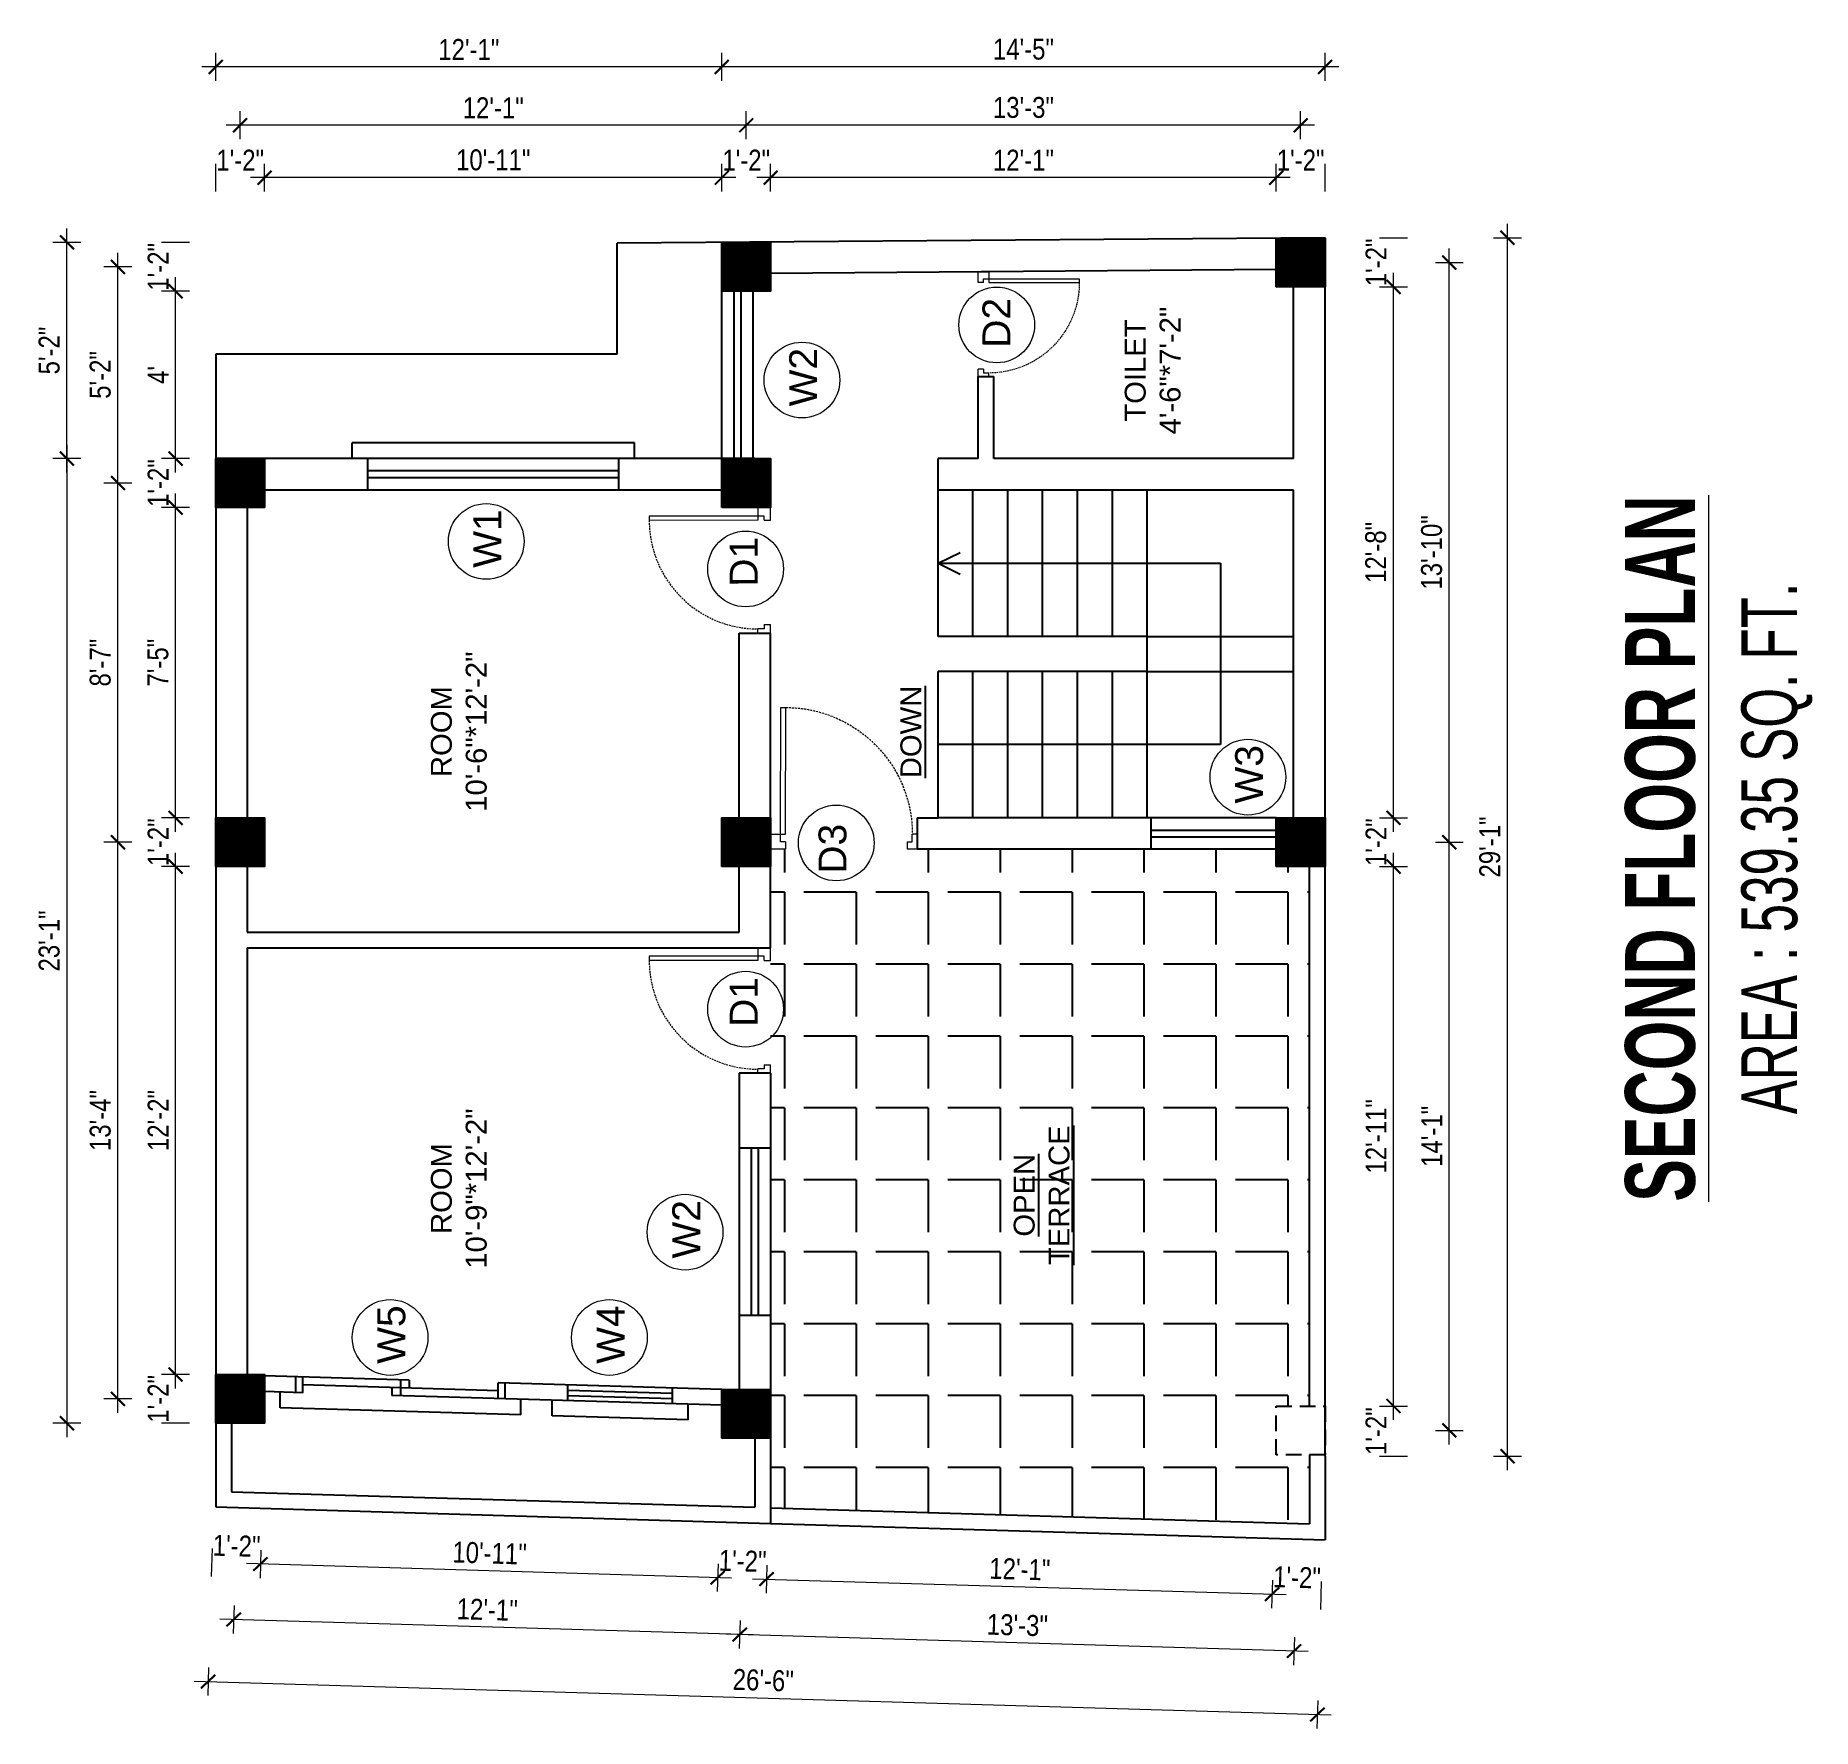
# Model space of a CAD drawing. Header units: inches. Extents: x -9985691 to 3643, y -3270716 to 4788.
# Drawn here: x -4968223 to -4967714, y -3263779 to -3263293 of the extents above; entities that cross this region are included whole.
import ezdxf

# ---------------------------------------------------------------- set-up
doc = ezdxf.new("R2010")
doc.units = ezdxf.units.IN
doc.header["$LTSCALE"] = 2
doc.header["$MEASUREMENT"] = 0
doc.header["$PDMODE"] = 34
doc.linetypes.add('HIDDEN', pattern=[0.375, 0.25, -0.125])
doc.layers.get('0').update_dxf_attribs({"linetype": 'CONTINUOUS'})
doc.layers.get('DEFPOINTS').update_dxf_attribs({"color": 141, "linetype": 'CONTINUOUS'})
doc.layers.add('A-Hatch', color=7, linetype='CONTINUOUS')
for name, color, linetype, lineweight in [('Annotate-Lite.w', 177, 'CONTINUOUS', 9), ('DIM 1-100', 4, 'CONTINUOUS', 13), ('Door-Window.w', 4, 'CONTINUOUS', 15), ('TEXT', 181, 'CONTINUOUS', 25), ('Text-100.w', 254, 'CONTINUOUS', 9)]:
    doc.layers.add(name, color=color, linetype=linetype, lineweight=lineweight)
doc.styles.add('Arial', font='arial.ttf', dxfattribs={"width": 0.8, "height": 12})
doc.styles.add('arial.', font='arial.ttf')
doc.styles.add('gaurav', font='arial.ttf')
doc.styles.get("Standard").update_dxf_attribs({"font": 'ARIALN.TTF'})
doc.dimstyles.new('1 by 96', dxfattribs={"dimtxt": 6, "dimasz": 4, "dimexe": 4, "dimexo": 4, "dimgap": 2, "dimtad": 1, "dimdec": 0, "dimzin": 0, "dimdsep": 46, "dimlunit": 4, "dimtxsty": 'Standard', "dimblk": 'ARCHTICK', "dimcen": 0, "dimdle": 4, "dimadec": 0, "dimazin": 0, "dimtfac": 1, "dimtdec": 0, "dimtix": 1, "dimtofl": 0, "dimtmove": 1, "dimatfit": 3, "dimldrblk": 'ARCHTICK', "dimfxl": 4, "dimfxlon": 1, "dimtolj": 1, "dimtzin": 0, "dimlwd": -1, "dimlwe": -1, "dimarcsym": 0})

msp = doc.modelspace()

# ---------------------------------------------------------------- texts
at = {"layer": 'Annotate-Lite.w', "ltscale": 0.005, "char_height": 8, "style": 'gaurav'}
for s, insert, attachment_point, rotation in [('D2', (-4967943.57, -3263382.67), 7, 89.8855), ('W2', (-4968006.96, -3263399.48), 1, 90), ('W1', (-4968097.52, -3263445.76), 1, 90), ('D1', (-4968024.03, -3263451.2), 1, 90.0382), ('W3', (-4967879.08, -3263513.37), 1, 90), ('D3', (-4967998.57, -3263519.21), 3, 90), ('D1', (-4968024.03, -3263577.45), 1, 90.0382), ('W2', (-4968040.5, -3263643.87), 1, 90), ('W5', (-4968125.08, -3263674.07), 1, 90), ('W4', (-4968062.2, -3263674.07), 1, 90)]:
    msp.add_mtext_dynamic_manual_height_columns(s, width=8, gutter_width=100, heights=[0], dxfattribs=dict(at, insert=insert, attachment_point=attachment_point, rotation=rotation))
at = {"layer": 'TEXT', "lineweight": -2, "char_height": 6, "attachment_point": 5, "rotation": 90, "style": 'arial.'}
for s, insert in [('TOILET\\P4\'-6"*7\'-2"', (-4967902.7, -3263389.2)), ('ROOM\\P10\'-6"*12\'-2"', (-4968101.7, -3263492.76)), ('ROOM\\P10\'-9"*12\'-2"', (-4968101.7, -3263623.81))]:
    msp.add_mtext_dynamic_manual_height_columns(s, width=45.7314, gutter_width=30, heights=[0], dxfattribs=dict(at, insert=insert))
for s, insert, width in [('{\\LDOWN}', (-4967972.04, -3263492.86), 26.6739), ('{\\LOPEN\\PTERRACE}', (-4967934.55, -3263625.72), 127.5059)]:
    msp.add_mtext(s, dxfattribs=dict(at, insert=insert, width=width))
at = {"layer": 'Text-100.w', "insert": (-4967767.24, -3263526.29), "char_height": 20, "width": 569.1024, "attachment_point": 2, "rotation": 90, "style": 'Arial'}
msp.add_mtext('\\A1;{\\fArial Narrow|b1|i0|c0|p34;\\LSECOND FLOOR PLAN\\P\\fArial Narrow|b0|i0|c0|p34;\\H0.8x;\\lAREA : 539.35 SQ. FT.\\H1.02306x; }', dxfattribs=at)

# ---------------------------------------------------------------- blocks, each defined once
blk = doc.blocks.new('3-0')
at = {"ltscale": 3}
for p, q in [((11063.05, 10097.68), (11065.97, 10099.9)), ((11063.05, 10097.68), (11064.53, 10095.73)), ((11065.25, 10097.81), (11066.71, 10098.92)), ((11065.99, 10096.84), (11065.25, 10097.81)), ((11065.97, 10099.9), (11066.71, 10098.92)), ((11065.99, 10096.84), (11064.53, 10095.73)), ((11085.5, 10074.13), (11110.32, 10092.96)), ((11111.05, 10091.97), (11110.32, 10092.96)), ((11086.24, 10073.15), (11111.05, 10091.97)), ((11084.04, 10073.02), (11082.57, 10071.91)), ((11082.57, 10071.91), (11084.79, 10068.98)), ((11084.04, 10073.02), (11084.78, 10072.04)), ((11084.78, 10072.04), (11086.24, 10073.15)), ((11084.79, 10068.98), (11087.72, 10071.2)), ((11086.24, 10073.15), (11085.5, 10074.13)), ((11087.72, 10071.2), (11086.24, 10073.15))]:
    blk.add_line(p, q, dxfattribs=at)
at = {"layer": 'Door-Window.w', "color": 9, "linetype": 'HIDDEN', "lineweight": 18}
blk.add_arc((11085.5, 10074.13), 31.16, 37.1906, 127.1465, dxfattribs=at)
blk = doc.blocks.new('*D880')
at = {"layer": 'DEFPOINTS', "color": 0, "ltscale": 0.5, "transparency": 16777216}
for p in [(-4968182.96, -3263677.12), (-4968171.43, -3263677.12), (-4968171.43, -3263691.12)]:
    blk.add_point(p, dxfattribs=at)
at = {"layer": 'DIM 1-100', "color": 0, "ltscale": 0.5, "transparency": 16777216}
for p, q in [((-4968178.96, -3263677.12), (-4968186.96, -3263677.12)), ((-4968178.96, -3263691.12), (-4968186.96, -3263691.12))]:
    blk.add_line(p, q, dxfattribs=at)
at = {"layer": 'DIM 1-100', "color": 0, "ltscale": 0.5, "transparency": 16777216, "insert": (-4968187.97, -3263684.12), "char_height": 6, "attachment_point": 5, "rotation": 90}
blk.add_mtext('\\A1;1\'-2"', dxfattribs=at)
blk = doc.blocks.new('_ArchTick')
at = {"color": 0, "linetype": 'ByBlock', "const_width": 0.15}
blk.add_lwpolyline([(-0.5, -0.5), (0.5, 0.5)], dxfattribs=at)
blk = doc.blocks.new('*D881')
at = {"layer": 'DEFPOINTS', "color": 0, "ltscale": 0.5, "transparency": 16777216}
for p in [(-4968182.96, -3263531.48), (-4968171.43, -3263531.48), (-4968171.43, -3263677.12)]:
    blk.add_point(p, dxfattribs=at)
at = {"layer": 'DIM 1-100', "color": 0, "ltscale": 0.5, "transparency": 16777216}
for p, q in [((-4968182.96, -3263681.12), (-4968182.96, -3263527.48)), ((-4968178.96, -3263531.48), (-4968186.96, -3263531.48)), ((-4968178.96, -3263677.12), (-4968186.96, -3263677.12))]:
    blk.add_line(p, q, dxfattribs=at)
at = {"layer": 'DIM 1-100', "color": 0, "ltscale": 0.5, "transparency": 16777216, "xscale": 4, "yscale": 4, "zscale": 4}
for p, rotation in [((-4968182.96, -3263531.48), 90), ((-4968182.96, -3263677.12), 270)]:
    blk.add_blockref('_ArchTick', p, dxfattribs=dict(at, rotation=rotation))
at = {"layer": 'DIM 1-100', "color": 0, "ltscale": 0.5, "transparency": 16777216, "insert": (-4968187.97, -3263604.3), "char_height": 6, "attachment_point": 5, "rotation": 90}
blk.add_mtext('\\A1;12\'-2"', dxfattribs=at)
blk = doc.blocks.new('*D882')
at = {"layer": 'DEFPOINTS', "color": 0, "ltscale": 0.5, "transparency": 16777216}
for p in [(-4968182.96, -3263517.48), (-4968171.43, -3263517.48), (-4968171.43, -3263531.48)]:
    blk.add_point(p, dxfattribs=at)
at = {"layer": 'DIM 1-100', "color": 0, "ltscale": 0.5, "transparency": 16777216}
for p, q in [((-4968178.96, -3263517.48), (-4968186.96, -3263517.48)), ((-4968178.96, -3263531.48), (-4968186.96, -3263531.48))]:
    blk.add_line(p, q, dxfattribs=at)
at = {"layer": 'DIM 1-100', "color": 0, "ltscale": 0.5, "transparency": 16777216, "insert": (-4968187.97, -3263524.48), "char_height": 6, "attachment_point": 5, "rotation": 90}
blk.add_mtext('\\A1;1\'-2"', dxfattribs=at)
blk = doc.blocks.new('*D883')
at = {"layer": 'DEFPOINTS', "color": 0, "ltscale": 0.5, "transparency": 16777216}
for p in [(-4968182.96, -3263428.48), (-4968171.43, -3263428.48), (-4968171.43, -3263517.48)]:
    blk.add_point(p, dxfattribs=at)
at = {"layer": 'DIM 1-100', "color": 0, "ltscale": 0.5, "transparency": 16777216}
for p, q in [((-4968182.96, -3263521.48), (-4968182.96, -3263424.48)), ((-4968178.96, -3263428.48), (-4968186.96, -3263428.48)), ((-4968178.96, -3263517.48), (-4968186.96, -3263517.48))]:
    blk.add_line(p, q, dxfattribs=at)
at = {"layer": 'DIM 1-100', "color": 0, "ltscale": 0.5, "transparency": 16777216, "xscale": 4, "yscale": 4, "zscale": 4}
for p, rotation in [((-4968182.96, -3263428.48), 90), ((-4968182.96, -3263517.48), 270)]:
    blk.add_blockref('_ArchTick', p, dxfattribs=dict(at, rotation=rotation))
at = {"layer": 'DIM 1-100', "color": 0, "ltscale": 0.5, "transparency": 16777216, "insert": (-4968188.01, -3263472.98), "char_height": 6, "attachment_point": 5, "rotation": 90}
blk.add_mtext('\\A1;7\'-5"', dxfattribs=at)
blk = doc.blocks.new('*D884')
at = {"layer": 'DEFPOINTS', "color": 0, "ltscale": 0.5, "transparency": 16777216}
for p in [(-4968182.96, -3263414.48), (-4968171.43, -3263414.48), (-4968171.43, -3263428.48)]:
    blk.add_point(p, dxfattribs=at)
at = {"layer": 'DIM 1-100', "color": 0, "ltscale": 0.5, "transparency": 16777216}
for p, q in [((-4968178.96, -3263414.48), (-4968186.96, -3263414.48)), ((-4968178.96, -3263428.48), (-4968186.96, -3263428.48))]:
    blk.add_line(p, q, dxfattribs=at)
at = {"layer": 'DIM 1-100', "color": 0, "ltscale": 0.5, "transparency": 16777216, "insert": (-4968187.97, -3263421.48), "char_height": 6, "attachment_point": 5, "rotation": 90}
blk.add_mtext('\\A1;1\'-2"', dxfattribs=at)
blk = doc.blocks.new('*D885')
at = {"layer": 'DEFPOINTS', "color": 0, "ltscale": 0.5, "transparency": 16777216}
for p in [(-4968182.96, -3263366.46), (-4968026.3, -3263366.46), (-4968171.43, -3263414.48)]:
    blk.add_point(p, dxfattribs=at)
at = {"layer": 'DIM 1-100', "color": 0, "ltscale": 0.5, "transparency": 16777216}
for p, q in [((-4968182.96, -3263418.48), (-4968182.96, -3263362.46)), ((-4968178.96, -3263366.46), (-4968186.96, -3263366.46)), ((-4968178.96, -3263414.48), (-4968186.96, -3263414.48))]:
    blk.add_line(p, q, dxfattribs=at)
at = {"layer": 'DIM 1-100', "color": 0, "ltscale": 0.5, "transparency": 16777216, "xscale": 4, "yscale": 4, "zscale": 4}
for p, rotation in [((-4968182.96, -3263366.46), 90), ((-4968182.96, -3263414.48), 270)]:
    blk.add_blockref('_ArchTick', p, dxfattribs=dict(at, rotation=rotation))
at = {"layer": 'DIM 1-100', "color": 0, "ltscale": 0.5, "transparency": 16777216, "insert": (-4968187.96, -3263390.47), "char_height": 6, "attachment_point": 5, "rotation": 90}
blk.add_mtext("\\A1;4'", dxfattribs=at)
blk = doc.blocks.new('*D886')
at = {"layer": 'DEFPOINTS', "color": 0, "ltscale": 0.5, "transparency": 16777216}
for p in [(-4968182.96, -3263352.46), (-4968026.3, -3263352.46), (-4968026.3, -3263366.46)]:
    blk.add_point(p, dxfattribs=at)
at = {"layer": 'DIM 1-100', "color": 0, "ltscale": 0.5, "transparency": 16777216}
for p, q in [((-4968178.96, -3263352.46), (-4968186.96, -3263352.46)), ((-4968178.96, -3263366.46), (-4968186.96, -3263366.46))]:
    blk.add_line(p, q, dxfattribs=at)
at = {"layer": 'DIM 1-100', "color": 0, "ltscale": 0.5, "transparency": 16777216, "insert": (-4968187.97, -3263359.46), "char_height": 6, "attachment_point": 5, "rotation": 90}
blk.add_mtext('\\A1;1\'-2"', dxfattribs=at)
blk = doc.blocks.new('*D887')
at = {"layer": 'DEFPOINTS', "color": 0, "ltscale": 0.5, "transparency": 16777216}
for p in [(-4968199.49, -3263524.48), (-4968164.43, -3263524.48), (-4968164.43, -3263684.12)]:
    blk.add_point(p, dxfattribs=at)
at = {"layer": 'DIM 1-100', "color": 0, "ltscale": 0.5, "transparency": 16777216}
for p, q in [((-4968199.49, -3263688.12), (-4968199.49, -3263520.48)), ((-4968195.49, -3263524.48), (-4968203.49, -3263524.48)), ((-4968195.49, -3263684.12), (-4968203.49, -3263684.12))]:
    blk.add_line(p, q, dxfattribs=at)
at = {"layer": 'DIM 1-100', "color": 0, "ltscale": 0.5, "transparency": 16777216, "xscale": 4, "yscale": 4, "zscale": 4}
for p, rotation in [((-4968199.49, -3263524.48), 90), ((-4968199.49, -3263684.12), 270)]:
    blk.add_blockref('_ArchTick', p, dxfattribs=dict(at, rotation=rotation))
at = {"layer": 'DIM 1-100', "color": 0, "ltscale": 0.5, "transparency": 16777216, "insert": (-4968204.55, -3263604.3), "char_height": 6, "attachment_point": 5, "rotation": 90}
blk.add_mtext('\\A1;13\'-4"', dxfattribs=at)
blk = doc.blocks.new('*D888')
at = {"layer": 'DEFPOINTS', "color": 0, "ltscale": 0.5, "transparency": 16777216}
for p in [(-4968199.49, -3263421.48), (-4968164.43, -3263421.48), (-4968164.43, -3263524.48)]:
    blk.add_point(p, dxfattribs=at)
at = {"layer": 'DIM 1-100', "color": 0, "ltscale": 0.5, "transparency": 16777216}
for p, q in [((-4968199.49, -3263528.48), (-4968199.49, -3263417.48)), ((-4968195.49, -3263421.48), (-4968203.49, -3263421.48)), ((-4968195.49, -3263524.48), (-4968203.49, -3263524.48))]:
    blk.add_line(p, q, dxfattribs=at)
at = {"layer": 'DIM 1-100', "color": 0, "ltscale": 0.5, "transparency": 16777216, "xscale": 4, "yscale": 4, "zscale": 4}
for p, rotation in [((-4968199.49, -3263421.48), 90), ((-4968199.49, -3263524.48), 270)]:
    blk.add_blockref('_ArchTick', p, dxfattribs=dict(at, rotation=rotation))
at = {"layer": 'DIM 1-100', "color": 0, "ltscale": 0.5, "transparency": 16777216, "insert": (-4968204.55, -3263472.98), "char_height": 6, "attachment_point": 5, "rotation": 90}
blk.add_mtext('\\A1;8\'-7"', dxfattribs=at)
blk = doc.blocks.new('*D889')
at = {"layer": 'DEFPOINTS', "color": 0, "ltscale": 0.5, "transparency": 16777216}
for p in [(-4968199.49, -3263359.46), (-4968019.3, -3263359.46), (-4968164.43, -3263421.48)]:
    blk.add_point(p, dxfattribs=at)
at = {"layer": 'DIM 1-100', "color": 0, "ltscale": 0.5, "transparency": 16777216}
for p, q in [((-4968195.49, -3263359.46), (-4968203.49, -3263359.46)), ((-4968199.49, -3263425.48), (-4968199.49, -3263355.46)), ((-4968195.49, -3263421.48), (-4968203.49, -3263421.48))]:
    blk.add_line(p, q, dxfattribs=at)
at = {"layer": 'DIM 1-100', "color": 0, "ltscale": 0.5, "transparency": 16777216, "xscale": 4, "yscale": 4, "zscale": 4}
for p, rotation in [((-4968199.49, -3263359.46), 90), ((-4968199.49, -3263421.48), 270)]:
    blk.add_blockref('_ArchTick', p, dxfattribs=dict(at, rotation=rotation))
at = {"layer": 'DIM 1-100', "color": 0, "ltscale": 0.5, "transparency": 16777216, "insert": (-4968204.55, -3263390.47), "char_height": 6, "attachment_point": 5, "rotation": 90}
blk.add_mtext('\\A1;5\'-2"', dxfattribs=at)
blk = doc.blocks.new('*D890')
at = {"layer": 'DEFPOINTS', "color": 0, "ltscale": 0.5, "transparency": 16777216}
for p in [(-4968171.43, -3263414.48), (-4968214.12, -3263691.12), (-4968171.43, -3263691.12)]:
    blk.add_point(p, dxfattribs=at)
at = {"layer": 'DIM 1-100', "color": 0, "ltscale": 0.5, "transparency": 16777216}
for p, q in [((-4968214.12, -3263410.48), (-4968214.12, -3263695.12)), ((-4968210.12, -3263414.48), (-4968218.12, -3263414.48)), ((-4968210.12, -3263691.12), (-4968218.12, -3263691.12))]:
    blk.add_line(p, q, dxfattribs=at)
at = {"layer": 'DIM 1-100', "color": 0, "ltscale": 0.5, "transparency": 16777216, "xscale": 4, "yscale": 4, "zscale": 4}
for p, rotation in [((-4968214.12, -3263414.48), 90), ((-4968214.12, -3263691.12), 270)]:
    blk.add_blockref('_ArchTick', p, dxfattribs=dict(at, rotation=rotation))
at = {"layer": 'DIM 1-100', "color": 0, "ltscale": 0.5, "transparency": 16777216, "insert": (-4968219.19, -3263552.8), "char_height": 6, "attachment_point": 5, "rotation": 90}
blk.add_mtext('\\A1;23\'-1"', dxfattribs=at)
blk = doc.blocks.new('*D891')
at = {"layer": 'DEFPOINTS', "color": 0, "ltscale": 0.5, "transparency": 16777216}
for p in [(-4968214.12, -3263352.46), (-4968026.3, -3263352.46), (-4968171.43, -3263414.48)]:
    blk.add_point(p, dxfattribs=at)
at = {"layer": 'DIM 1-100', "color": 0, "ltscale": 0.5, "transparency": 16777216}
for p, q in [((-4968214.12, -3263418.48), (-4968214.12, -3263348.46)), ((-4968210.12, -3263352.46), (-4968218.12, -3263352.46)), ((-4968210.12, -3263414.48), (-4968218.12, -3263414.48))]:
    blk.add_line(p, q, dxfattribs=at)
at = {"layer": 'DIM 1-100', "color": 0, "ltscale": 0.5, "transparency": 16777216, "xscale": 4, "yscale": 4, "zscale": 4}
for p, rotation in [((-4968214.12, -3263352.46), 90), ((-4968214.12, -3263414.48), 270)]:
    blk.add_blockref('_ArchTick', p, dxfattribs=dict(at, rotation=rotation))
at = {"layer": 'DIM 1-100', "color": 0, "ltscale": 0.5, "transparency": 16777216, "insert": (-4968219.19, -3263383.47), "char_height": 6, "attachment_point": 5, "rotation": 90}
blk.add_mtext('\\A1;5\'-2"', dxfattribs=at)
blk = doc.blocks.new('*D892')
at = {"layer": 'DEFPOINTS', "color": 0, "ltscale": 0.5, "transparency": 16777216}
for p in [(-4968026.3, -3263695.44), (-4968012.3, -3263695.86), (-4968027.49, -3263735.4)]:
    blk.add_point(p, dxfattribs=at)
at = {"layer": 'DIM 1-100', "color": 0, "ltscale": 0.5, "transparency": 16777216}
for p, q in [((-4968027.37, -3263731.4), (-4968027.61, -3263739.4)), ((-4968013.37, -3263731.82), (-4968013.61, -3263739.81))]:
    blk.add_line(p, q, dxfattribs=at)
at = {"layer": 'DIM 1-100', "color": 0, "ltscale": 0.5, "transparency": 16777216, "insert": (-4968020.34, -3263730.6), "char_height": 6, "attachment_point": 5, "rotation": 358.2969}
blk.add_mtext('\\A1;1\'-2"', dxfattribs=at)
blk = doc.blocks.new('*D893')
at = {"layer": 'DEFPOINTS', "color": 0, "ltscale": 0.5, "transparency": 16777216}
for p in [(-4968012.3, -3263695.86), (-4967867.3, -3263700.17), (-4967868.49, -3263740.13)]:
    blk.add_point(p, dxfattribs=at)
at = {"layer": 'DIM 1-100', "color": 0, "ltscale": 0.5, "transparency": 16777216}
for p, q in [((-4968017.48, -3263735.7), (-4967864.49, -3263740.24)), ((-4968013.37, -3263731.82), (-4968013.61, -3263739.81)), ((-4967868.37, -3263736.13), (-4967868.61, -3263744.12))]:
    blk.add_line(p, q, dxfattribs=at)
at = {"layer": 'DIM 1-100', "color": 0, "ltscale": 0.5, "transparency": 16777216, "xscale": 4, "yscale": 4, "zscale": 4}
for p, rotation in [((-4968013.49, -3263735.81), 178.2968649636043), ((-4967868.49, -3263740.13), 358.2968649636043)]:
    blk.add_blockref('_ArchTick', p, dxfattribs=dict(at, rotation=rotation))
at = {"layer": 'DIM 1-100', "color": 0, "ltscale": 0.5, "transparency": 16777216, "insert": (-4967940.84, -3263732.96), "char_height": 6, "attachment_point": 5, "rotation": 358.2969}
blk.add_mtext('\\A1;12\'-1"', dxfattribs=at)
blk = doc.blocks.new('*D894')
at = {"layer": 'DEFPOINTS', "color": 0, "ltscale": 0.5, "transparency": 16777216}
for p in [(-4967867.3, -3263700.17), (-4967853.3, -3263700.58), (-4967854.49, -3263740.54)]:
    blk.add_point(p, dxfattribs=at)
at = {"layer": 'DIM 1-100', "color": 0, "ltscale": 0.5, "transparency": 16777216}
for p, q in [((-4967868.37, -3263736.13), (-4967868.61, -3263744.12)), ((-4967854.37, -3263736.54), (-4967854.61, -3263744.54))]:
    blk.add_line(p, q, dxfattribs=at)
at = {"layer": 'DIM 1-100', "color": 0, "ltscale": 0.5, "transparency": 16777216, "insert": (-4967861.34, -3263735.32), "char_height": 6, "attachment_point": 5, "rotation": 358.2969}
blk.add_mtext('\\A1;1\'-2"', dxfattribs=at)
blk = doc.blocks.new('*D895')
at = {"layer": 'DEFPOINTS', "color": 0, "ltscale": 0.5, "transparency": 16777216}
for p in [(-4968157.43, -3263691.12), (-4968026.3, -3263695.44), (-4968158.63, -3263731.5)]:
    blk.add_point(p, dxfattribs=at)
at = {"layer": 'DIM 1-100', "color": 0, "ltscale": 0.5, "transparency": 16777216}
for p, q in [((-4968023.49, -3263735.52), (-4968162.62, -3263731.38)), ((-4968158.51, -3263727.5), (-4968158.74, -3263735.5)), ((-4968027.37, -3263731.4), (-4968027.61, -3263739.4))]:
    blk.add_line(p, q, dxfattribs=at)
at = {"layer": 'DIM 1-100', "color": 0, "ltscale": 0.5, "transparency": 16777216, "xscale": 4, "yscale": 4, "zscale": 4}
for p, rotation in [((-4968158.63, -3263731.5), 178.2968649636043), ((-4968027.49, -3263735.4), 358.2968649636043)]:
    blk.add_blockref('_ArchTick', p, dxfattribs=dict(at, rotation=rotation))
at = {"layer": 'DIM 1-100', "color": 0, "ltscale": 0.5, "transparency": 16777216, "insert": (-4968092.91, -3263728.39), "char_height": 6, "attachment_point": 5, "rotation": 358.2969}
blk.add_mtext('\\A1;10\'-11"', dxfattribs=at)
blk = doc.blocks.new('*D896')
at = {"layer": 'DEFPOINTS', "color": 0, "ltscale": 0.5, "transparency": 16777216}
for p in [(-4968171.43, -3263691.12), (-4968157.43, -3263691.12), (-4968172.61, -3263731.08)]:
    blk.add_point(p, dxfattribs=at)
at = {"layer": 'DIM 1-100', "color": 0, "ltscale": 0.5, "transparency": 16777216}
for p, q in [((-4968172.49, -3263727.08), (-4968172.73, -3263735.08)), ((-4968158.51, -3263727.5), (-4968158.74, -3263735.5))]:
    blk.add_line(p, q, dxfattribs=at)
at = {"layer": 'DIM 1-100', "color": 0, "ltscale": 0.5, "transparency": 16777216, "insert": (-4968165.47, -3263726.28), "char_height": 6, "attachment_point": 5, "rotation": 358.2969}
blk.add_mtext('\\A1;1\'-2"', dxfattribs=at)
blk = doc.blocks.new('*D897')
at = {"layer": 'DEFPOINTS', "color": 0, "ltscale": 0.5, "transparency": 16777216}
for p in [(-4968019.3, -3263688.44), (-4967860.3, -3263693.17), (-4968021.18, -3263751.72)]:
    blk.add_point(p, dxfattribs=at)
at = {"layer": 'DIM 1-100', "color": 0, "ltscale": 0.5, "transparency": 16777216}
for p, q in [((-4967858.18, -3263756.57), (-4968025.18, -3263751.6)), ((-4968021.06, -3263747.73), (-4968021.3, -3263755.72)), ((-4967862.06, -3263752.45), (-4967862.3, -3263760.45))]:
    blk.add_line(p, q, dxfattribs=at)
at = {"layer": 'DIM 1-100', "color": 0, "ltscale": 0.5, "transparency": 16777216, "xscale": 4, "yscale": 4, "zscale": 4}
for p, rotation in [((-4968021.18, -3263751.72), 178.2968649667786), ((-4967862.18, -3263756.45), 358.2968649667786)]:
    blk.add_blockref('_ArchTick', p, dxfattribs=dict(at, rotation=rotation))
at = {"layer": 'DIM 1-100', "color": 0, "ltscale": 0.5, "transparency": 16777216, "insert": (-4967941.53, -3263749.03), "char_height": 6, "attachment_point": 5, "rotation": 358.2969}
blk.add_mtext('\\A1;13\'-3"', dxfattribs=at)
blk = doc.blocks.new('*D898')
at = {"layer": 'DEFPOINTS', "color": 0, "ltscale": 0.5, "transparency": 16777216}
for p in [(-4968164.43, -3263684.12), (-4968019.3, -3263688.44), (-4968166.31, -3263747.41)]:
    blk.add_point(p, dxfattribs=at)
at = {"layer": 'DIM 1-100', "color": 0, "ltscale": 0.5, "transparency": 16777216}
for p, q in [((-4968166.19, -3263743.41), (-4968166.43, -3263751.41)), ((-4968017.18, -3263751.84), (-4968170.31, -3263747.29)), ((-4968021.06, -3263747.73), (-4968021.3, -3263755.72))]:
    blk.add_line(p, q, dxfattribs=at)
at = {"layer": 'DIM 1-100', "color": 0, "ltscale": 0.5, "transparency": 16777216, "xscale": 4, "yscale": 4, "zscale": 4}
for p, rotation in [((-4968166.31, -3263747.41), 178.2968649636043), ((-4968021.18, -3263751.72), 358.2968649636043)]:
    blk.add_blockref('_ArchTick', p, dxfattribs=dict(at, rotation=rotation))
at = {"layer": 'DIM 1-100', "color": 0, "ltscale": 0.5, "transparency": 16777216, "insert": (-4968093.59, -3263744.56), "char_height": 6, "attachment_point": 5, "rotation": 358.2969}
blk.add_mtext('\\A1;12\'-1"', dxfattribs=at)
blk = doc.blocks.new('*D899')
at = {"layer": 'DEFPOINTS', "color": 0, "ltscale": 0.5, "transparency": 16777216}
for p in [(-4968171.43, -3263691.12), (-4967853.3, -3263700.58), (-4967855.5, -3263774.65)]:
    blk.add_point(p, dxfattribs=at)
at = {"layer": 'DIM 1-100', "color": 0, "ltscale": 0.5, "transparency": 16777216}
for p, q in [((-4968173.51, -3263761.19), (-4968173.75, -3263769.19)), ((-4968177.63, -3263765.07), (-4967851.5, -3263774.77)), ((-4967855.38, -3263770.65), (-4967855.62, -3263778.65))]:
    blk.add_line(p, q, dxfattribs=at)
at = {"layer": 'DIM 1-100', "color": 0, "ltscale": 0.5, "transparency": 16777216, "xscale": 4, "yscale": 4, "zscale": 4}
for p, rotation in [((-4968173.63, -3263765.19), 178.2968649667986), ((-4967855.5, -3263774.65), 358.2968649667986)]:
    blk.add_blockref('_ArchTick', p, dxfattribs=dict(at, rotation=rotation))
at = {"layer": 'DIM 1-100', "color": 0, "ltscale": 0.5, "transparency": 16777216, "insert": (-4968014.41, -3263764.86), "char_height": 6, "attachment_point": 5, "rotation": 358.2969}
blk.add_mtext('\\A1;26\'-6"', dxfattribs=at)
blk = doc.blocks.new('*D900')
at = {"layer": 'DEFPOINTS', "color": 0, "ltscale": 0.5, "transparency": 16777216}
for p in [(-4967853.3, -3263686.17), (-4967833.67, -3263686.17), (-4967853.3, -3263700.58)]:
    blk.add_point(p, dxfattribs=at)
at = {"layer": 'DIM 1-100', "color": 0, "ltscale": 0.5, "transparency": 16777216}
for p, q in [((-4967837.67, -3263686.17), (-4967829.67, -3263686.17)), ((-4967837.67, -3263700.58), (-4967829.67, -3263700.58))]:
    blk.add_line(p, q, dxfattribs=at)
at = {"layer": 'DIM 1-100', "color": 0, "ltscale": 0.5, "transparency": 16777216, "insert": (-4967838.68, -3263693.38), "char_height": 6, "attachment_point": 5, "rotation": 90}
blk.add_mtext('\\A1;1\'-2"', dxfattribs=at)
blk = doc.blocks.new('*D901')
at = {"layer": 'DEFPOINTS', "color": 0, "ltscale": 0.5, "transparency": 16777216}
for p in [(-4967853.3, -3263531.48), (-4967833.67, -3263531.48), (-4967853.3, -3263686.17)]:
    blk.add_point(p, dxfattribs=at)
at = {"layer": 'DIM 1-100', "color": 0, "ltscale": 0.5, "transparency": 16777216}
for p, q in [((-4967833.67, -3263690.17), (-4967833.67, -3263527.48)), ((-4967837.67, -3263531.48), (-4967829.67, -3263531.48)), ((-4967837.67, -3263686.17), (-4967829.67, -3263686.17))]:
    blk.add_line(p, q, dxfattribs=at)
at = {"layer": 'DIM 1-100', "color": 0, "ltscale": 0.5, "transparency": 16777216, "xscale": 4, "yscale": 4, "zscale": 4}
for p, rotation in [((-4967833.67, -3263531.48), 90), ((-4967833.67, -3263686.17), 270)]:
    blk.add_blockref('_ArchTick', p, dxfattribs=dict(at, rotation=rotation))
at = {"layer": 'DIM 1-100', "color": 0, "ltscale": 0.5, "transparency": 16777216, "insert": (-4967838.68, -3263608.83), "char_height": 6, "attachment_point": 5, "rotation": 90}
blk.add_mtext('\\A1;12\'-11"', dxfattribs=at)
blk = doc.blocks.new('*D902')
at = {"layer": 'DEFPOINTS', "color": 0, "ltscale": 0.5, "transparency": 16777216}
for p in [(-4967853.3, -3263517.48), (-4967833.67, -3263517.48), (-4967853.3, -3263531.48)]:
    blk.add_point(p, dxfattribs=at)
at = {"layer": 'DIM 1-100', "color": 0, "ltscale": 0.5, "transparency": 16777216}
for p, q in [((-4967837.67, -3263517.48), (-4967829.67, -3263517.48)), ((-4967837.67, -3263531.48), (-4967829.67, -3263531.48))]:
    blk.add_line(p, q, dxfattribs=at)
at = {"layer": 'DIM 1-100', "color": 0, "ltscale": 0.5, "transparency": 16777216, "insert": (-4967838.68, -3263524.48), "char_height": 6, "attachment_point": 5, "rotation": 90}
blk.add_mtext('\\A1;1\'-2"', dxfattribs=at)
blk = doc.blocks.new('*D903')
at = {"layer": 'DEFPOINTS', "color": 0, "ltscale": 0.5, "transparency": 16777216}
for p in [(-4967853.3, -3263365.23), (-4967833.67, -3263365.23), (-4967853.3, -3263517.48)]:
    blk.add_point(p, dxfattribs=at)
at = {"layer": 'DIM 1-100', "color": 0, "ltscale": 0.5, "transparency": 16777216}
for p, q in [((-4967833.67, -3263521.48), (-4967833.67, -3263361.23)), ((-4967837.67, -3263365.23), (-4967829.67, -3263365.23)), ((-4967837.67, -3263517.48), (-4967829.67, -3263517.48))]:
    blk.add_line(p, q, dxfattribs=at)
at = {"layer": 'DIM 1-100', "color": 0, "ltscale": 0.5, "transparency": 16777216, "xscale": 4, "yscale": 4, "zscale": 4}
for p, rotation in [((-4967833.67, -3263365.23), 90), ((-4967833.67, -3263517.48), 270)]:
    blk.add_blockref('_ArchTick', p, dxfattribs=dict(at, rotation=rotation))
at = {"layer": 'DIM 1-100', "color": 0, "ltscale": 0.5, "transparency": 16777216, "insert": (-4967838.74, -3263441.36), "char_height": 6, "attachment_point": 5, "rotation": 90}
blk.add_mtext('\\A1;12\'-8"', dxfattribs=at)
blk = doc.blocks.new('*D904')
at = {"layer": 'DEFPOINTS', "color": 0, "ltscale": 0.5, "transparency": 16777216}
for p in [(-4967853.3, -3263351.13), (-4967833.67, -3263351.13), (-4967853.3, -3263365.23)]:
    blk.add_point(p, dxfattribs=at)
at = {"layer": 'DIM 1-100', "color": 0, "ltscale": 0.5, "transparency": 16777216}
for p, q in [((-4967837.67, -3263351.13), (-4967829.67, -3263351.13)), ((-4967837.67, -3263365.23), (-4967829.67, -3263365.23))]:
    blk.add_line(p, q, dxfattribs=at)
at = {"layer": 'DIM 1-100', "color": 0, "ltscale": 0.5, "transparency": 16777216, "insert": (-4967838.68, -3263358.18), "char_height": 6, "attachment_point": 5, "rotation": 90}
blk.add_mtext('\\A1;1\'-2"', dxfattribs=at)
blk = doc.blocks.new('*D905')
at = {"layer": 'DEFPOINTS', "color": 0, "ltscale": 0.5, "transparency": 16777216}
for p in [(-4967860.3, -3263524.48), (-4967817.66, -3263524.48), (-4967860.3, -3263693.17)]:
    blk.add_point(p, dxfattribs=at)
at = {"layer": 'DIM 1-100', "color": 0, "ltscale": 0.5, "transparency": 16777216}
for p, q in [((-4967817.66, -3263697.17), (-4967817.66, -3263520.48)), ((-4967821.66, -3263524.48), (-4967813.66, -3263524.48)), ((-4967821.66, -3263693.17), (-4967813.66, -3263693.17))]:
    blk.add_line(p, q, dxfattribs=at)
at = {"layer": 'DIM 1-100', "color": 0, "ltscale": 0.5, "transparency": 16777216, "xscale": 4, "yscale": 4, "zscale": 4}
for p, rotation in [((-4967817.66, -3263524.48), 90), ((-4967817.66, -3263693.17), 270)]:
    blk.add_blockref('_ArchTick', p, dxfattribs=dict(at, rotation=rotation))
at = {"layer": 'DIM 1-100', "color": 0, "ltscale": 0.5, "transparency": 16777216, "insert": (-4967822.67, -3263608.83), "char_height": 6, "attachment_point": 5, "rotation": 90}
blk.add_mtext('\\A1;14\'-1"', dxfattribs=at)
blk = doc.blocks.new('*D906')
at = {"layer": 'DEFPOINTS', "color": 0, "ltscale": 0.5, "transparency": 16777216}
for p in [(-4967860.3, -3263358.23), (-4967817.66, -3263358.23), (-4967860.3, -3263524.48)]:
    blk.add_point(p, dxfattribs=at)
at = {"layer": 'DIM 1-100', "color": 0, "ltscale": 0.5, "transparency": 16777216}
for p, q in [((-4967817.66, -3263528.48), (-4967817.66, -3263354.23)), ((-4967821.66, -3263358.23), (-4967813.66, -3263358.23)), ((-4967821.66, -3263524.48), (-4967813.66, -3263524.48))]:
    blk.add_line(p, q, dxfattribs=at)
at = {"layer": 'DIM 1-100', "color": 0, "ltscale": 0.5, "transparency": 16777216, "xscale": 4, "yscale": 4, "zscale": 4}
for p, rotation in [((-4967817.66, -3263358.23), 90), ((-4967817.66, -3263524.48), 270)]:
    blk.add_blockref('_ArchTick', p, dxfattribs=dict(at, rotation=rotation))
at = {"layer": 'DIM 1-100', "color": 0, "ltscale": 0.5, "transparency": 16777216, "insert": (-4967822.72, -3263441.36), "char_height": 6, "attachment_point": 5, "rotation": 90}
blk.add_mtext('\\A1;13\'-10"', dxfattribs=at)
blk = doc.blocks.new('*D907')
at = {"layer": 'DEFPOINTS', "color": 0, "ltscale": 0.5, "transparency": 16777216}
for p in [(-4967853.3, -3263351.13), (-4967800.97, -3263351.13), (-4967853.3, -3263700.58)]:
    blk.add_point(p, dxfattribs=at)
at = {"layer": 'DIM 1-100', "color": 0, "ltscale": 0.5, "transparency": 16777216}
for p, q in [((-4967800.97, -3263704.58), (-4967800.97, -3263347.13)), ((-4967804.97, -3263351.13), (-4967796.97, -3263351.13)), ((-4967804.97, -3263700.58), (-4967796.97, -3263700.58))]:
    blk.add_line(p, q, dxfattribs=at)
at = {"layer": 'DIM 1-100', "color": 0, "ltscale": 0.5, "transparency": 16777216, "xscale": 4, "yscale": 4, "zscale": 4}
for p, rotation in [((-4967800.97, -3263351.13), 90), ((-4967800.97, -3263700.58), 270)]:
    blk.add_blockref('_ArchTick', p, dxfattribs=dict(at, rotation=rotation))
at = {"layer": 'DIM 1-100', "color": 0, "ltscale": 0.5, "transparency": 16777216, "insert": (-4967806.03, -3263525.85), "char_height": 6, "attachment_point": 5, "rotation": 90}
blk.add_mtext('\\A1;29\'-1"', dxfattribs=at)
blk = doc.blocks.new('*D908')
at = {"layer": 'DEFPOINTS', "color": 0, "ltscale": 0.5, "transparency": 16777216}
for p in [(-4967853.3, -3263333.89), (-4967867.3, -3263351.23), (-4967853.3, -3263351.13)]:
    blk.add_point(p, dxfattribs=at)
at = {"layer": 'DIM 1-100', "color": 0, "ltscale": 0.5, "transparency": 16777216}
for p, q in [((-4967867.3, -3263337.89), (-4967867.3, -3263329.89)), ((-4967853.3, -3263337.89), (-4967853.3, -3263329.89))]:
    blk.add_line(p, q, dxfattribs=at)
at = {"layer": 'DIM 1-100', "color": 0, "ltscale": 0.5, "transparency": 16777216, "insert": (-4967860.3, -3263328.87), "char_height": 6, "attachment_point": 5}
blk.add_mtext('\\A1;1\'-2"', dxfattribs=at)
blk = doc.blocks.new('*D909')
at = {"layer": 'DEFPOINTS', "color": 0, "ltscale": 0.5, "transparency": 16777216}
for p in [(-4968012.3, -3263333.89), (-4968012.3, -3263352.46), (-4967867.3, -3263351.23)]:
    blk.add_point(p, dxfattribs=at)
at = {"layer": 'DIM 1-100', "color": 0, "ltscale": 0.5, "transparency": 16777216}
for p, q in [((-4967863.3, -3263333.89), (-4968016.3, -3263333.89)), ((-4968012.3, -3263337.89), (-4968012.3, -3263329.89)), ((-4967867.3, -3263337.89), (-4967867.3, -3263329.89))]:
    blk.add_line(p, q, dxfattribs=at)
at = {"layer": 'DIM 1-100', "color": 0, "ltscale": 0.5, "transparency": 16777216, "xscale": 4, "yscale": 4, "zscale": 4, "rotation": 180}
blk.add_blockref('_ArchTick', (-4968012.3, -3263333.89), dxfattribs=at)
at = {"layer": 'DIM 1-100', "color": 0, "ltscale": 0.5, "transparency": 16777216, "xscale": 4, "yscale": 4, "zscale": 4}
blk.add_blockref('_ArchTick', (-4967867.3, -3263333.89), dxfattribs=at)
at = {"layer": 'DIM 1-100', "color": 0, "ltscale": 0.5, "transparency": 16777216, "insert": (-4967939.8, -3263328.87), "char_height": 6, "attachment_point": 5}
blk.add_mtext('\\A1;12\'-1"', dxfattribs=at)
blk = doc.blocks.new('*D910')
at = {"layer": 'DEFPOINTS', "color": 0, "ltscale": 0.5, "transparency": 16777216}
for p in [(-4968026.3, -3263333.89), (-4968026.3, -3263352.46), (-4968012.3, -3263352.46)]:
    blk.add_point(p, dxfattribs=at)
at = {"layer": 'DIM 1-100', "color": 0, "ltscale": 0.5, "transparency": 16777216}
for p, q in [((-4968026.3, -3263337.89), (-4968026.3, -3263329.89)), ((-4968012.3, -3263337.89), (-4968012.3, -3263329.89))]:
    blk.add_line(p, q, dxfattribs=at)
at = {"layer": 'DIM 1-100', "color": 0, "ltscale": 0.5, "transparency": 16777216, "insert": (-4968019.3, -3263328.87), "char_height": 6, "attachment_point": 5}
blk.add_mtext('\\A1;1\'-2"', dxfattribs=at)
blk = doc.blocks.new('*D911')
at = {"layer": 'DEFPOINTS', "color": 0, "ltscale": 0.5, "transparency": 16777216}
for p in [(-4968157.43, -3263333.89), (-4968026.3, -3263352.46), (-4968157.43, -3263414.48)]:
    blk.add_point(p, dxfattribs=at)
at = {"layer": 'DIM 1-100', "color": 0, "ltscale": 0.5, "transparency": 16777216}
for p, q in [((-4968022.3, -3263333.89), (-4968161.43, -3263333.89)), ((-4968157.43, -3263337.89), (-4968157.43, -3263329.89)), ((-4968026.3, -3263337.89), (-4968026.3, -3263329.89))]:
    blk.add_line(p, q, dxfattribs=at)
at = {"layer": 'DIM 1-100', "color": 0, "ltscale": 0.5, "transparency": 16777216, "xscale": 4, "yscale": 4, "zscale": 4, "rotation": 180}
blk.add_blockref('_ArchTick', (-4968157.43, -3263333.89), dxfattribs=at)
at = {"layer": 'DIM 1-100', "color": 0, "ltscale": 0.5, "transparency": 16777216, "xscale": 4, "yscale": 4, "zscale": 4}
blk.add_blockref('_ArchTick', (-4968026.3, -3263333.89), dxfattribs=at)
at = {"layer": 'DIM 1-100', "color": 0, "ltscale": 0.5, "transparency": 16777216, "insert": (-4968091.86, -3263328.82), "char_height": 6, "attachment_point": 5}
blk.add_mtext('\\A1;10\'-11"', dxfattribs=at)
blk = doc.blocks.new('*D912')
at = {"layer": 'DEFPOINTS', "color": 0, "ltscale": 0.5, "transparency": 16777216}
for p in [(-4968171.43, -3263333.89), (-4968171.43, -3263414.48), (-4968157.43, -3263414.48)]:
    blk.add_point(p, dxfattribs=at)
at = {"layer": 'DIM 1-100', "color": 0, "ltscale": 0.5, "transparency": 16777216}
for p, q in [((-4968171.43, -3263337.89), (-4968171.43, -3263329.89)), ((-4968157.43, -3263337.89), (-4968157.43, -3263329.89))]:
    blk.add_line(p, q, dxfattribs=at)
at = {"layer": 'DIM 1-100', "color": 0, "ltscale": 0.5, "transparency": 16777216, "insert": (-4968164.43, -3263328.87), "char_height": 6, "attachment_point": 5}
blk.add_mtext('\\A1;1\'-2"', dxfattribs=at)
blk = doc.blocks.new('*D913')
at = {"layer": 'DEFPOINTS', "color": 0, "ltscale": 0.5, "transparency": 16777216}
for p in [(-4968019.3, -3263318.86), (-4968019.3, -3263359.46), (-4967860.3, -3263358.23)]:
    blk.add_point(p, dxfattribs=at)
at = {"layer": 'DIM 1-100', "color": 0, "ltscale": 0.5, "transparency": 16777216}
for p, q in [((-4968019.3, -3263322.86), (-4968019.3, -3263314.86)), ((-4967860.3, -3263322.86), (-4967860.3, -3263314.86)), ((-4967856.3, -3263318.86), (-4968023.3, -3263318.86))]:
    blk.add_line(p, q, dxfattribs=at)
at = {"layer": 'DIM 1-100', "color": 0, "ltscale": 0.5, "transparency": 16777216, "xscale": 4, "yscale": 4, "zscale": 4, "rotation": 180}
blk.add_blockref('_ArchTick', (-4968019.3, -3263318.86), dxfattribs=at)
at = {"layer": 'DIM 1-100', "color": 0, "ltscale": 0.5, "transparency": 16777216, "xscale": 4, "yscale": 4, "zscale": 4}
blk.add_blockref('_ArchTick', (-4967860.3, -3263318.86), dxfattribs=at)
at = {"layer": 'DIM 1-100', "color": 0, "ltscale": 0.5, "transparency": 16777216, "insert": (-4967939.8, -3263313.79), "char_height": 6, "attachment_point": 5}
blk.add_mtext('\\A1;13\'-3"', dxfattribs=at)
blk = doc.blocks.new('*D914')
at = {"layer": 'DEFPOINTS', "color": 0, "ltscale": 0.5, "transparency": 16777216}
for p in [(-4968164.43, -3263318.86), (-4968019.3, -3263359.46), (-4968164.43, -3263421.48)]:
    blk.add_point(p, dxfattribs=at)
at = {"layer": 'DIM 1-100', "color": 0, "ltscale": 0.5, "transparency": 16777216}
for p, q in [((-4968164.43, -3263322.86), (-4968164.43, -3263314.86)), ((-4968019.3, -3263322.86), (-4968019.3, -3263314.86)), ((-4968015.3, -3263318.86), (-4968168.43, -3263318.86))]:
    blk.add_line(p, q, dxfattribs=at)
at = {"layer": 'DIM 1-100', "color": 0, "ltscale": 0.5, "transparency": 16777216, "xscale": 4, "yscale": 4, "zscale": 4, "rotation": 180}
blk.add_blockref('_ArchTick', (-4968164.43, -3263318.86), dxfattribs=at)
at = {"layer": 'DIM 1-100', "color": 0, "ltscale": 0.5, "transparency": 16777216, "xscale": 4, "yscale": 4, "zscale": 4}
blk.add_blockref('_ArchTick', (-4968019.3, -3263318.86), dxfattribs=at)
at = {"layer": 'DIM 1-100', "color": 0, "ltscale": 0.5, "transparency": 16777216, "insert": (-4968091.86, -3263313.85), "char_height": 6, "attachment_point": 5}
blk.add_mtext('\\A1;12\'-1"', dxfattribs=at)
blk = doc.blocks.new('*D915')
at = {"layer": 'DEFPOINTS', "color": 0, "ltscale": 0.5, "transparency": 16777216}
for p in [(-4968026.3, -3263302.13), (-4968026.3, -3263352.46), (-4967853.3, -3263351.13)]:
    blk.add_point(p, dxfattribs=at)
at = {"layer": 'DIM 1-100', "color": 0, "ltscale": 0.5, "transparency": 16777216}
for p, q in [((-4968026.3, -3263306.13), (-4968026.3, -3263298.13)), ((-4967853.3, -3263306.13), (-4967853.3, -3263298.13)), ((-4967849.3, -3263302.13), (-4968030.3, -3263302.13))]:
    blk.add_line(p, q, dxfattribs=at)
at = {"layer": 'DIM 1-100', "color": 0, "ltscale": 0.5, "transparency": 16777216, "xscale": 4, "yscale": 4, "zscale": 4, "rotation": 180}
blk.add_blockref('_ArchTick', (-4968026.3, -3263302.13), dxfattribs=at)
at = {"layer": 'DIM 1-100', "color": 0, "ltscale": 0.5, "transparency": 16777216, "xscale": 4, "yscale": 4, "zscale": 4}
blk.add_blockref('_ArchTick', (-4967853.3, -3263302.13), dxfattribs=at)
at = {"layer": 'DIM 1-100', "color": 0, "ltscale": 0.5, "transparency": 16777216, "insert": (-4967939.8, -3263297.07), "char_height": 6, "attachment_point": 5}
blk.add_mtext('\\A1;14\'-5"', dxfattribs=at)
blk = doc.blocks.new('*D916')
at = {"layer": 'DEFPOINTS', "color": 0, "ltscale": 0.5, "transparency": 16777216}
for p in [(-4968171.43, -3263302.13), (-4968026.3, -3263352.46), (-4968171.43, -3263414.48)]:
    blk.add_point(p, dxfattribs=at)
at = {"layer": 'DIM 1-100', "color": 0, "ltscale": 0.5, "transparency": 16777216}
for p, q in [((-4968171.43, -3263306.13), (-4968171.43, -3263298.13)), ((-4968026.3, -3263306.13), (-4968026.3, -3263298.13)), ((-4968022.3, -3263302.13), (-4968175.43, -3263302.13))]:
    blk.add_line(p, q, dxfattribs=at)
at = {"layer": 'DIM 1-100', "color": 0, "ltscale": 0.5, "transparency": 16777216, "xscale": 4, "yscale": 4, "zscale": 4, "rotation": 180}
blk.add_blockref('_ArchTick', (-4968171.43, -3263302.13), dxfattribs=at)
at = {"layer": 'DIM 1-100', "color": 0, "ltscale": 0.5, "transparency": 16777216, "xscale": 4, "yscale": 4, "zscale": 4}
blk.add_blockref('_ArchTick', (-4968026.3, -3263302.13), dxfattribs=at)
at = {"layer": 'DIM 1-100', "color": 0, "ltscale": 0.5, "transparency": 16777216, "insert": (-4968098.86, -3263297.12), "char_height": 6, "attachment_point": 5}
blk.add_mtext('\\A1;12\'-1"', dxfattribs=at)

# ---------------------------------------------------------------- dimensions: what is measured, and where the dimension line sits
at = {"layer": 'DIM 1-100', "ltscale": 0.5}
for base, p1, p2, angle, picture, middle in [((-4968171.43, -3263302.13), (-4968026.3, -3263352.46), (-4968171.43, -3263414.48), 180, '*D916', (-4968098.86, -3263297.12)), ((-4968026.3, -3263302.13), (-4967853.3, -3263351.13), (-4968026.3, -3263352.46), 180, '*D915', (-4967939.8, -3263297.07)), ((-4968164.43, -3263318.86), (-4968019.3, -3263359.46), (-4968164.43, -3263421.48), 180, '*D914', (-4968091.86, -3263313.85)), ((-4968019.3, -3263318.86), (-4967860.3, -3263358.23), (-4968019.3, -3263359.46), 180, '*D913', (-4967939.8, -3263313.79)), ((-4968171.43, -3263333.89), (-4968157.43, -3263414.48), (-4968171.43, -3263414.48), 180, '*D912', (-4968164.43, -3263328.87)), ((-4968157.43, -3263333.89), (-4968026.3, -3263352.46), (-4968157.43, -3263414.48), 180, '*D911', (-4968091.86, -3263328.82)), ((-4968026.3, -3263333.89), (-4968012.3, -3263352.46), (-4968026.3, -3263352.46), 180, '*D910', (-4968019.3, -3263328.87)), ((-4968012.3, -3263333.89), (-4967867.3, -3263351.23), (-4968012.3, -3263352.46), 180, '*D909', (-4967939.8, -3263328.87)), ((-4967853.3, -3263333.89), (-4967867.3, -3263351.23), (-4967853.3, -3263351.13), 180, '*D908', (-4967860.3, -3263328.87)), ((-4968214.12, -3263352.46), (-4968171.43, -3263414.48), (-4968026.3, -3263352.46), 90, '*D891', (-4968219.19, -3263383.47)), ((-4967800.97, -3263351.13), (-4967853.3, -3263700.58), (-4967853.3, -3263351.13), 90, '*D907', (-4967806.03, -3263525.85)), ((-4967833.67, -3263351.13), (-4967853.3, -3263365.23), (-4967853.3, -3263351.13), 90, '*D904', (-4967838.68, -3263358.18)), ((-4968182.96, -3263352.46), (-4968026.3, -3263366.46), (-4968026.3, -3263352.46), 90, '*D886', (-4968187.97, -3263359.46)), ((-4967817.66, -3263358.23), (-4967860.3, -3263524.48), (-4967860.3, -3263358.23), 90, '*D906', (-4967822.72, -3263441.36)), ((-4968199.49, -3263359.46), (-4968164.43, -3263421.48), (-4968019.3, -3263359.46), 90, '*D889', (-4968204.55, -3263390.47)), ((-4968182.96, -3263366.46), (-4968171.43, -3263414.48), (-4968026.3, -3263366.46), 90, '*D885', (-4968187.96, -3263390.47)), ((-4967833.67, -3263365.23), (-4967853.3, -3263517.48), (-4967853.3, -3263365.23), 90, '*D903', (-4967838.74, -3263441.36)), ((-4968214.12, -3263691.12), (-4968171.43, -3263414.48), (-4968171.43, -3263691.12), 90, '*D890', (-4968219.19, -3263552.8)), ((-4968182.96, -3263414.48), (-4968171.43, -3263428.48), (-4968171.43, -3263414.48), 90, '*D884', (-4968187.97, -3263421.48)), ((-4968199.49, -3263421.48), (-4968164.43, -3263524.48), (-4968164.43, -3263421.48), 90, '*D888', (-4968204.55, -3263472.98)), ((-4968182.96, -3263428.48), (-4968171.43, -3263517.48), (-4968171.43, -3263428.48), 90, '*D883', (-4968188.01, -3263472.98)), ((-4968182.96, -3263517.48), (-4968171.43, -3263531.48), (-4968171.43, -3263517.48), 90, '*D882', (-4968187.97, -3263524.48)), ((-4967833.67, -3263517.48), (-4967853.3, -3263531.48), (-4967853.3, -3263517.48), 90, '*D902', (-4967838.68, -3263524.48)), ((-4968199.49, -3263524.48), (-4968164.43, -3263684.12), (-4968164.43, -3263524.48), 90, '*D887', (-4968204.55, -3263604.3)), ((-4967817.66, -3263524.48), (-4967860.3, -3263693.17), (-4967860.3, -3263524.48), 90, '*D905', (-4967822.67, -3263608.83)), ((-4968182.96, -3263531.48), (-4968171.43, -3263677.12), (-4968171.43, -3263531.48), 90, '*D881', (-4968187.97, -3263604.3)), ((-4967833.67, -3263531.48), (-4967853.3, -3263686.17), (-4967853.3, -3263531.48), 90, '*D901', (-4967838.68, -3263608.83)), ((-4968182.96, -3263677.12), (-4968171.43, -3263691.12), (-4968171.43, -3263677.12), 90, '*D880', (-4968187.97, -3263684.12)), ((-4968166.31, -3263747.41), (-4968019.3, -3263688.44), (-4968164.43, -3263684.12), 358.2969, '*D898', (-4968093.59, -3263744.56)), ((-4967833.67, -3263686.17), (-4967853.3, -3263700.58), (-4967853.3, -3263686.17), 90, '*D900', (-4967838.68, -3263693.38)), ((-4968172.61, -3263731.08), (-4968157.43, -3263691.12), (-4968171.43, -3263691.12), 358.2969, '*D896', (-4968165.47, -3263726.28)), ((-4968158.63, -3263731.5), (-4968026.3, -3263695.44), (-4968157.43, -3263691.12), 358.2969, '*D895', (-4968092.91, -3263728.39)), ((-4967868.49, -3263740.13), (-4968012.3, -3263695.86), (-4967867.3, -3263700.17), 358.2969, '*D893', (-4967940.84, -3263732.96)), ((-4967854.49, -3263740.54), (-4967867.3, -3263700.17), (-4967853.3, -3263700.58), 358.2969, '*D894', (-4967861.34, -3263735.32))]:
    dim = msp.add_linear_dim(base=base, p1=p1, p2=p2, angle=angle, dimstyle='1 by 96', dxfattribs=at)
    dim.commit()
    dim.dimension.update_dxf_attribs({"geometry": picture, "text_midpoint": middle})
for p1, p2, distance, picture, middle in [((-4967860.3, -3263693.17), (-4968019.3, -3263688.44), 63.31, '*D897', (-4967941.53, -3263749.03)), ((-4968171.43, -3263691.12), (-4967853.3, -3263700.58), -74.1, '*D899', (-4968014.41, -3263764.86)), ((-4968012.3, -3263695.86), (-4968026.3, -3263695.44), 39.98, '*D892', (-4968020.34, -3263730.6))]:
    dim = msp.add_aligned_dim(p1=p1, p2=p2, distance=distance, dimstyle='1 by 96', dxfattribs=at)
    dim.commit()
    dim.dimension.update_dxf_attribs({"geometry": picture, "text_midpoint": middle})

# ---------------------------------------------------------------- hatches: boundary and pattern name
at = {"layer": 'A-Hatch', "ltscale": 0.5}
h = msp.add_hatch(dxfattribs=at)
h.set_pattern_fill('ANSI31', color=256, angle=90)
h.set_pattern_definition([(135, (-8232697.6284, 1711742.4188), (-0.0883883476483, -0.0883883476483), [])])
h.paths.add_polyline_path([(-4968026.3, -3263352.46), (-4968026.3, -3263366.46), (-4968012.3, -3263366.46), (-4968012.3, -3263352.46)])
h = msp.add_hatch(dxfattribs=at)
h.set_pattern_fill('ANSI31', color=256, angle=90)
h.set_pattern_definition([(135, (-8232538.6284, 1711743.64271), (-0.0883883476483, -0.0883883476483), [])])
h.paths.add_polyline_path([(-4967867.3, -3263351.23), (-4967867.3, -3263365.23), (-4967853.3, -3263365.23), (-4967853.3, -3263351.23)])
h = msp.add_hatch(dxfattribs=at)
h.set_pattern_fill('ANSI31', color=256, angle=90)
h.set_pattern_definition([(135, (-8232842.75536, 1711680.39295), (-0.0883883476483, -0.0883883476483), [])])
h.paths.add_polyline_path([(-4968171.43, -3263414.48), (-4968171.43, -3263428.48), (-4968157.43, -3263428.48), (-4968157.43, -3263414.48)])
h = msp.add_hatch(dxfattribs=at)
h.set_pattern_fill('ANSI31', color=256, angle=90)
h.set_pattern_definition([(135, (-8232697.6284, 1711680.39295), (-0.0883883476483, -0.0883883476483), [])])
h.paths.add_polyline_path([(-4968026.3, -3263414.48), (-4968026.3, -3263428.48), (-4968012.3, -3263428.48), (-4968012.3, -3263414.48)])
h = msp.add_hatch(dxfattribs=at)
h.set_pattern_fill('ANSI31', color=256, angle=90)
h.set_pattern_definition([(135, (-8232842.75536, 1711577.39295), (-0.0883883476483, -0.0883883476483), [])])
h.paths.add_polyline_path([(-4968171.43, -3263517.48), (-4968171.43, -3263531.48), (-4968157.43, -3263531.48), (-4968157.43, -3263517.48)])
h = msp.add_hatch(dxfattribs=at)
h.set_pattern_fill('ANSI31', color=256, angle=90)
h.set_pattern_definition([(135, (-8232697.6284, 1711577.39295), (-0.0883883476483, -0.0883883476483), [])])
h.paths.add_polyline_path([(-4968026.3, -3263517.48), (-4968026.3, -3263531.48), (-4968012.3, -3263531.48), (-4968012.3, -3263517.48)])
h = msp.add_hatch(dxfattribs=at)
h.set_pattern_fill('ANSI31', color=256, angle=90)
h.set_pattern_definition([(135, (-8232538.6284, 1711577.39295), (-0.0883883476483, -0.0883883476483), [])])
h.paths.add_polyline_path([(-4967867.3, -3263517.48), (-4967867.3, -3263531.48), (-4967853.3, -3263531.48), (-4967853.3, -3263517.48)])
h = msp.add_hatch(dxfattribs=at)
h.set_pattern_fill('ANGLE', color=256, scale=75, angle=180)
h.set_pattern_definition([(180, (-8232842.755, 1710303.66), (-3e-15, -20.625), [15, -5.625]), (270, (-8232842.755, 1710303.66), (20.625, -4e-15), [15, -5.625])])
h.paths.add_polyline_path([(-4967970.3, -3263526.48), (-4967982.77, -3263526.48, -0.366211), (-4967993.48, -3263535.53, -0.366589), (-4968004.19, -3263526.46), (-4968008.01, -3263526.46), (-4968008.01, -3263526.49), (-4968012.3, -3263526.48), (-4968012.3, -3263531.48), (-4968012.3, -3263559.23), (-4968012.3, -3263681.44), (-4968012.3, -3263695.44), (-4968012.3, -3263715.36), (-4967857.8, -3263719.96), (-4967857.8, -3263700.17), (-4967867.3, -3263700.17), (-4967867.3, -3263686.17), (-4967857.8, -3263686.17), (-4967857.8, -3263531.48), (-4967867.3, -3263531.48), (-4967867.3, -3263526.48)])
h.paths.add_polyline_path([(-4967923.77, -3263647.12), (-4967923.77, -3263604.07), (-4967946.23, -3263604.07), (-4967946.23, -3263647.12)], flags=24)
h = msp.add_hatch(dxfattribs=at)
h.set_pattern_fill('ANSI31', color=256, angle=90)
h.set_pattern_definition([(135, (-8232842.75536, 1711417.75278), (-0.0883883476483, -0.0883883476483), [])])
h.paths.add_polyline_path([(-4968171.43, -3263677.12), (-4968171.43, -3263691.12), (-4968157.43, -3263691.12), (-4968157.43, -3263677.12)])
h = msp.add_hatch(dxfattribs=at)
h.set_pattern_fill('ANSI31', color=256, angle=90)
h.set_pattern_definition([(135, (-8232697.6284, 1711413.43757), (-0.0883883476483, -0.0883883476483), [])])
h.paths.add_polyline_path([(-4968026.3, -3263681.44), (-4968026.3, -3263695.44), (-4968012.3, -3263695.44), (-4968012.3, -3263681.44)])

# ---------------------------------------------------------------- linework, layer by layer
at = {"ltscale": 0.5}
for p, q in [((-4967853.3, -3263351.13), (-4968056.3, -3263352.69)), ((-4968056.3, -3263384.48), (-4968056.3, -3263352.69)), ((-4967853.3, -3263700.58), (-4967853.3, -3263351.13)), ((-4967867.3, -3263360.23), (-4968012.3, -3263361.35)), ((-4968026.3, -3263414.48), (-4968026.3, -3263366.35)), ((-4968022.8, -3263414.48), (-4968022.8, -3263366.46)), ((-4968020.8, -3263414.48), (-4968020.8, -3263366.46)), ((-4968017.3, -3263414.48), (-4968017.3, -3263366.46)), ((-4967862.3, -3263414.48), (-4967862.3, -3263365.23)), ((-4968171.43, -3263384.48), (-4968171.43, -3263691.12)), ((-4968056.3, -3263384.48), (-4968171.43, -3263384.48)), ((-4967952.8, -3263414.48), (-4967952.8, -3263390.89)), ((-4967952.8, -3263390.89), (-4967948.3, -3263390.89)), ((-4967948.3, -3263414.48), (-4967948.3, -3263390.89)), ((-4968051.36, -3263409.98), (-4968132.36, -3263409.98)), ((-4968132.36, -3263414.48), (-4968132.36, -3263409.98)), ((-4968051.36, -3263414.48), (-4968051.36, -3263409.98)), ((-4968016.8, -3263414.48), (-4968171.43, -3263414.48)), ((-4968127.86, -3263423.48), (-4968127.86, -3263414.48)), ((-4968055.86, -3263423.48), (-4968055.86, -3263414.48)), ((-4967964.3, -3263423.48), (-4967964.3, -3263414.48)), ((-4967952.8, -3263414.48), (-4967964.3, -3263414.48)), ((-4967862.3, -3263414.48), (-4967948.3, -3263414.48)), ((-4968055.86, -3263417.98), (-4968127.86, -3263417.98)), ((-4968055.86, -3263419.98), (-4968127.86, -3263419.98)), ((-4968026.3, -3263423.48), (-4968157.43, -3263423.48)), ((-4967862.3, -3263423.48), (-4967964.3, -3263423.48)), ((-4967964.3, -3263465.48), (-4967964.3, -3263423.48)), ((-4967954.3, -3263465.48), (-4967954.3, -3263423.48)), ((-4967944.3, -3263465.48), (-4967944.3, -3263423.48)), ((-4967934.3, -3263465.48), (-4967934.3, -3263423.48)), ((-4967924.3, -3263465.48), (-4967924.3, -3263423.48)), ((-4967914.3, -3263465.48), (-4967914.3, -3263423.48)), ((-4967904.3, -3263465.48), (-4967904.3, -3263423.48)), ((-4967862.3, -3263517.48), (-4967862.3, -3263423.48)), ((-4968162.43, -3263428.48), (-4968162.43, -3263517.48)), ((-4967964.3, -3263444.48), (-4967957.95, -3263441.4)), ((-4967964.3, -3263444.48), (-4967883.3, -3263444.48)), ((-4967964.3, -3263444.48), (-4967957.95, -3263447.57)), ((-4967883.3, -3263444.48), (-4967883.3, -3263496.48)), ((-4968021.3, -3263517.48), (-4968021.3, -3263464.48)), ((-4968021.3, -3263464.48), (-4968012.3, -3263464.48)), ((-4968012.3, -3263554.73), (-4968012.3, -3263464.48)), ((-4967904.3, -3263465.48), (-4967964.3, -3263465.48)), ((-4967904.3, -3263475.48), (-4967904.3, -3263465.48)), ((-4967904.3, -3263465.48), (-4967862.3, -3263465.48)), ((-4967904.3, -3263475.48), (-4967964.3, -3263475.48)), ((-4967964.3, -3263517.48), (-4967964.3, -3263475.48)), ((-4967954.3, -3263517.48), (-4967954.3, -3263475.48)), ((-4967944.3, -3263517.48), (-4967944.3, -3263475.48)), ((-4967934.3, -3263517.48), (-4967934.3, -3263475.48)), ((-4967924.3, -3263517.48), (-4967924.3, -3263475.48)), ((-4967914.3, -3263517.48), (-4967914.3, -3263475.48)), ((-4967904.3, -3263517.48), (-4967904.3, -3263475.48)), ((-4967904.3, -3263475.48), (-4967862.3, -3263475.48)), ((-4967883.3, -3263496.48), (-4967964.3, -3263496.48)), ((-4967970.3, -3263517.48), (-4967964.3, -3263517.48)), ((-4967970.3, -3263517.48), (-4967970.3, -3263526.48)), ((-4967867.3, -3263517.48), (-4967964.3, -3263517.48)), ((-4967903.3, -3263517.48), (-4967903.3, -3263526.48)), ((-4967903.3, -3263520.98), (-4967867.3, -3263520.98)), ((-4967867.3, -3263526.48), (-4967970.3, -3263526.48)), ((-4967903.3, -3263522.98), (-4967867.3, -3263522.98)), ((-4968162.43, -3263531.48), (-4968162.43, -3263550.23)), ((-4968021.3, -3263550.23), (-4968021.3, -3263531.48)), ((-4967857.8, -3263686.17), (-4967857.8, -3263531.48)), ((-4968162.43, -3263550.23), (-4968021.3, -3263550.23)), ((-4968162.43, -3263554.73), (-4968162.43, -3263677.12)), ((-4968162.43, -3263554.73), (-4968012.3, -3263554.73)), ((-4968021.3, -3263590.73), (-4968021.3, -3263681.44)), ((-4968012.3, -3263590.73), (-4968021.3, -3263590.73)), ((-4968012.3, -3263590.73), (-4968012.3, -3263681.44)), ((-4968021.3, -3263612.09), (-4968012.3, -3263612.09)), ((-4968017.8, -3263660.09), (-4968017.8, -3263612.09)), ((-4968015.8, -3263660.09), (-4968015.8, -3263612.09)), ((-4968021.3, -3263660.09), (-4968012.3, -3263660.09)), ((-4968115.93, -3263678.77), (-4968157.43, -3263677.54)), ((-4968148.43, -3263682.31), (-4968148.43, -3263677.81)), ((-4968146.43, -3263682.37), (-4968146.43, -3263677.87)), ((-4968090.43, -3263681.78), (-4968146.43, -3263680.12)), ((-4968118.43, -3263678.7), (-4968118.43, -3263683.2)), ((-4968115.93, -3263678.77), (-4968115.93, -3263681.03)), ((-4968026.3, -3263681.44), (-4968090.43, -3263679.53)), ((-4968090.43, -3263684.03), (-4968090.43, -3263679.53)), ((-4968088.43, -3263684.09), (-4968088.43, -3263679.59)), ((-4968070.43, -3263684.63), (-4968070.43, -3263680.13)), ((-4968146.43, -3263682.37), (-4968157.43, -3263682.04)), ((-4968152.93, -3263686.68), (-4968152.93, -3263682.18)), ((-4968120.93, -3263680.88), (-4968120.93, -3263683.13)), ((-4968026.3, -3263685.94), (-4968120.93, -3263683.13)), ((-4968083.93, -3263688.73), (-4968083.93, -3263684.23)), ((-4968074.93, -3263689), (-4968074.93, -3263684.5)), ((-4968070.43, -3263681.63), (-4968040.43, -3263682.52)), ((-4968070.43, -3263683.13), (-4968040.43, -3263684.02)), ((-4968040.43, -3263685.52), (-4968040.43, -3263681.02)), ((-4968035.93, -3263690.16), (-4968035.93, -3263685.66)), ((-4968083.93, -3263688.73), (-4968152.93, -3263686.68)), ((-4968035.93, -3263690.16), (-4968074.93, -3263689)), ((-4968171.43, -3263691.12), (-4968171.43, -3263715.13)), ((-4968166.93, -3263691.12), (-4968166.93, -3263710.77)), ((-4968016.8, -3263695.44), (-4968016.8, -3263715.23)), ((-4968012.3, -3263695.44), (-4968012.3, -3263719.87)), ((-4967857.8, -3263700.17), (-4967857.8, -3263719.96)), ((-4967853.3, -3263700.58), (-4967853.3, -3263724.59)), ((-4968166.93, -3263710.77), (-4968016.8, -3263715.23)), ((-4968171.43, -3263715.13), (-4968012.3, -3263719.87)), ((-4968012.3, -3263715.36), (-4967857.8, -3263719.96)), ((-4968012.3, -3263719.87), (-4967853.3, -3263724.59))]:
    msp.add_line(p, q, dxfattribs=at)
for points in [[(-4968026.3, -3263366.46), (-4968026.3, -3263352.46), (-4968012.3, -3263352.46), (-4968012.3, -3263366.46)], [(-4967867.3, -3263365.23), (-4967867.3, -3263351.23), (-4967853.3, -3263351.23), (-4967853.3, -3263365.23)], [(-4968171.43, -3263428.48), (-4968171.43, -3263414.48), (-4968157.43, -3263414.48), (-4968157.43, -3263428.48)], [(-4968026.3, -3263428.48), (-4968026.3, -3263414.48), (-4968012.3, -3263414.48), (-4968012.3, -3263428.48)], [(-4968171.43, -3263531.48), (-4968171.43, -3263517.48), (-4968157.43, -3263517.48), (-4968157.43, -3263531.48)], [(-4968026.3, -3263531.48), (-4968026.3, -3263517.48), (-4968012.3, -3263517.48), (-4968012.3, -3263531.48)], [(-4967867.3, -3263531.48), (-4967867.3, -3263517.48), (-4967853.3, -3263517.48), (-4967853.3, -3263531.48)], [(-4968171.43, -3263691.12), (-4968171.43, -3263677.12), (-4968157.43, -3263677.12), (-4968157.43, -3263691.12)], [(-4968026.3, -3263695.44), (-4968026.3, -3263681.44), (-4968012.3, -3263681.44), (-4968012.3, -3263695.44)]]:
    msp.add_lwpolyline(points, close=True, dxfattribs=at)
at = {"linetype": 'HIDDEN', "ltscale": 9}
msp.add_lwpolyline([(-4967867.3, -3263700.17), (-4967867.3, -3263686.17), (-4967853.3, -3263686.17), (-4967853.3, -3263700.17)], close=True, dxfattribs=at)
at = {"layer": 'Annotate-Lite.w', "ltscale": 0.005}
for centre in [(-4967947.45, -3263376.13), (-4968003.31, -3263391.94), (-4968093.87, -3263438.22), (-4968019.48, -3263446.11), (-4967875.43, -3263505.83), (-4967993.48, -3263524.68), (-4968019.48, -3263572.36), (-4968036.85, -3263636.32), (-4968121.43, -3263666.52), (-4968058.55, -3263666.52)]:
    msp.add_circle(centre, 10.86, dxfattribs=at)

# ---------------------------------------------------------------- block references
at = {"layer": 'Door-Window.w', "linetype": 'ByBlock'}
for p, xscale, yscale, zscale, rotation in [((-4980380.17, -3262252.15), -0.8331589850253456, 0.8331589851164872, 0.8331589849470642, 217.1524242869493), ((-4953099.45, -3262097.99), 0.9997907823099139, 0.9997907820742985, 0.9997907822730241, 142.8475757040901), ((-4969564.54, -3280924.8), -1.166422579283982, 1.166422579009098, 1.166422579240944, 307.1524242973994), ((-4953099.45, -3262224.24), 0.9997907823099139, 0.9997907820742985, 0.9997907822730241, 142.8475757040901)]:
    msp.add_blockref('3-0', p, dxfattribs=dict(at, xscale=xscale, yscale=yscale, zscale=zscale, rotation=rotation))

msp.set_redraw_order([(e.dxf.handle, doc.entitydb.next_handle()) for e in msp.query("TEXT MTEXT ATTDEF DIMENSION ARC_DIMENSION")])  # texts and dimensions are drawn at this point

doc.saveas('drawing.dxf')
